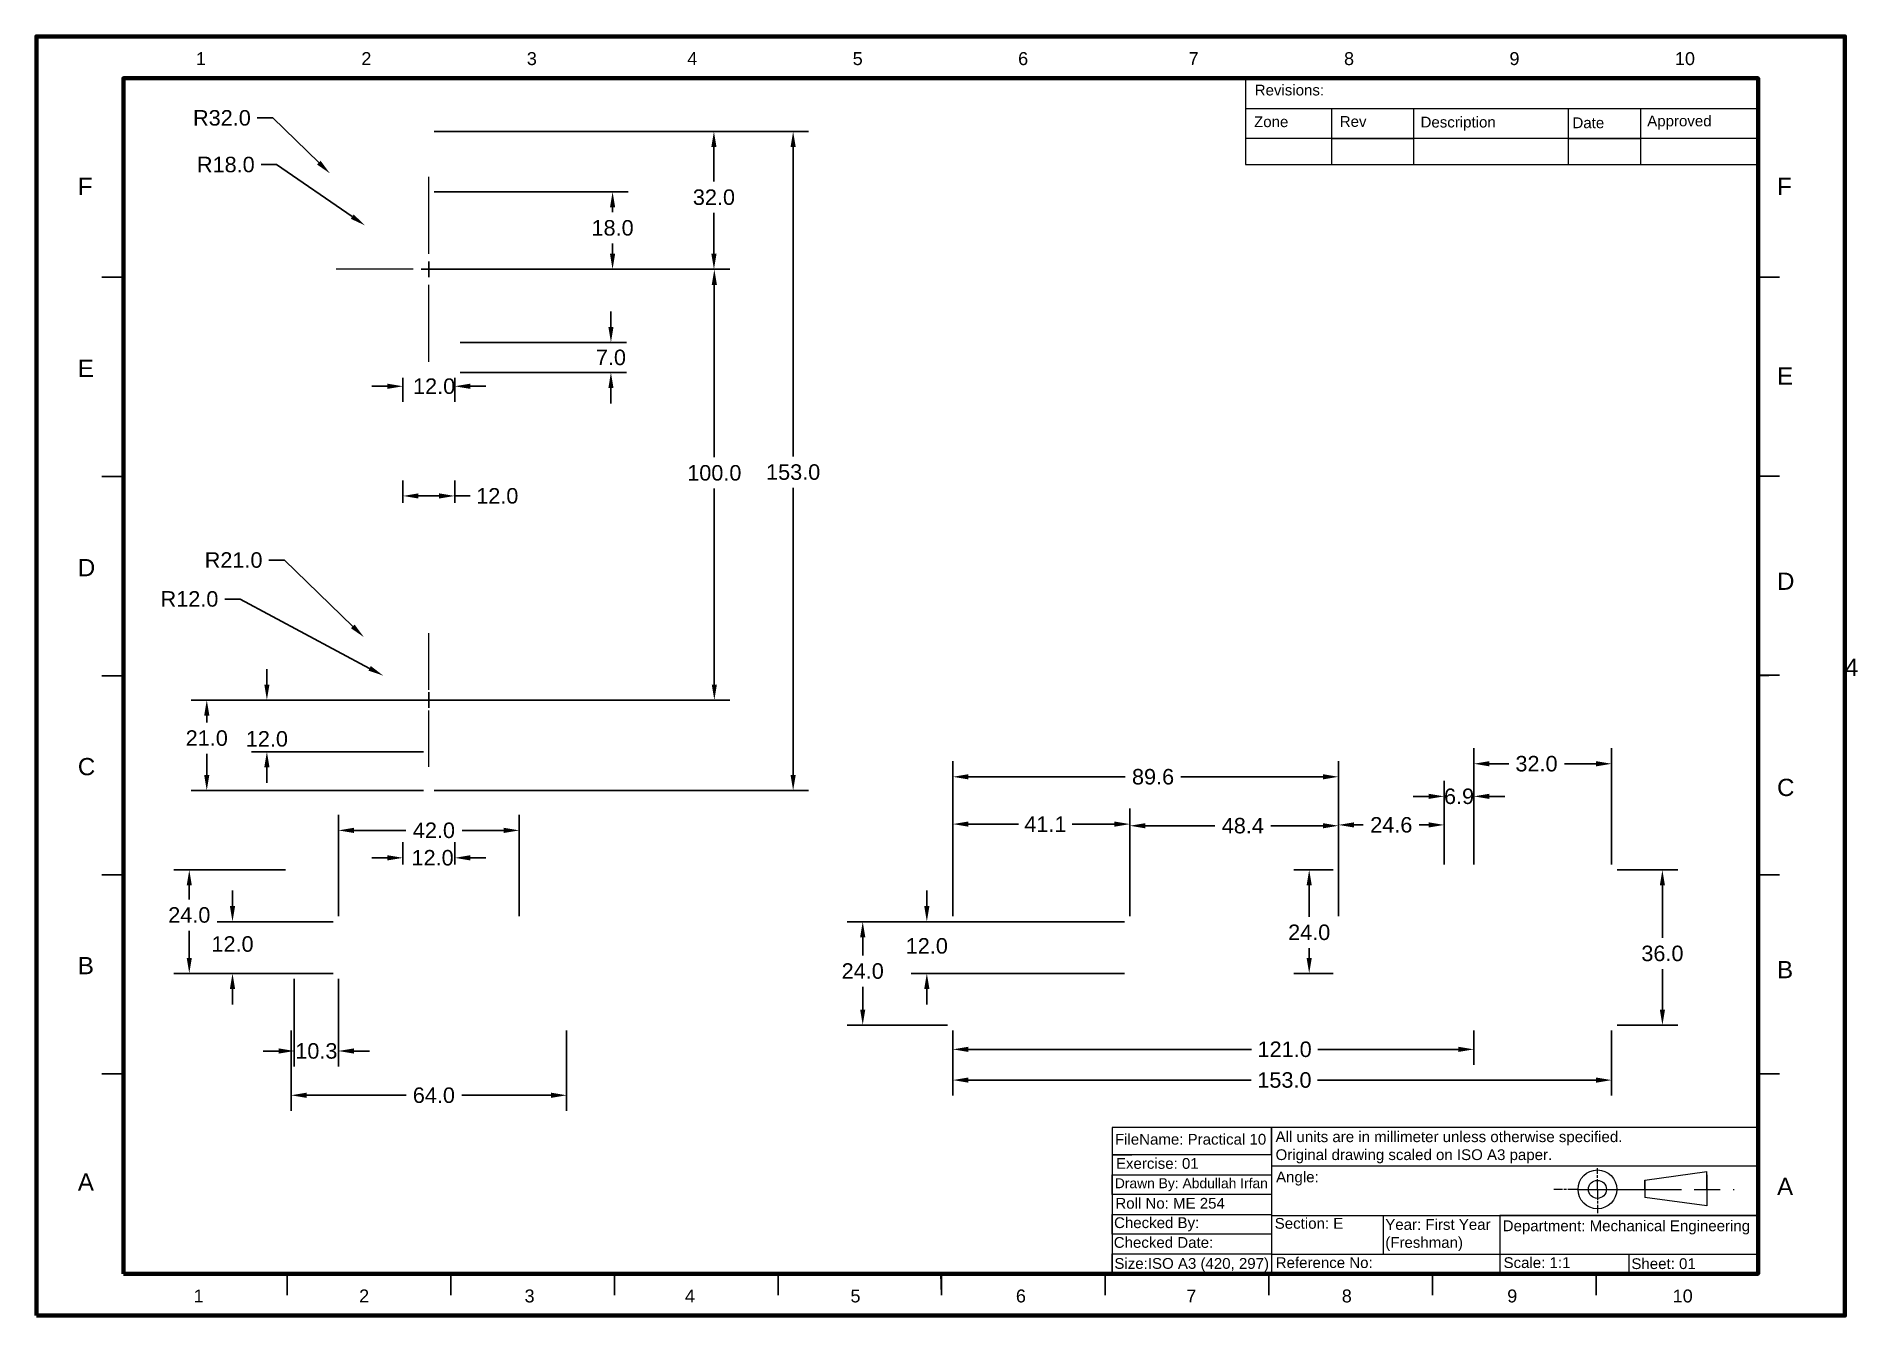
# Paper-space layout 'Layout1' of a CAD drawing. Header units: millimetres. Extents: x 0 to 423, y 0 to 297.
import ezdxf

# ---------------------------------------------------------------- set-up
doc = ezdxf.new("R2010")
doc.units = ezdxf.units.MM
doc.header["$PDMODE"] = 4
doc.linetypes.add('ACAD_ISO08W100', pattern=[36, 24, -3, 6, -3])
doc.linetypes.add('CENTER2', pattern=[28.575, 19.05, -3.175, 3.175, -3.175])
for name, color, linetype, lineweight in [('Border', 7, 'Continuous', 70), ('Centre', 10, 'Continuous', 15), ('Projection', 1, 'ACAD_ISO08W100', 20), ('Title Box', 7, 'Continuous', 20)]:
    doc.layers.add(name, color=color, linetype=linetype, lineweight=lineweight)
doc.layers.add('DIM', color=252, linetype='Continuous')
doc.styles.get("Standard").update_dxf_attribs({"font": 'arial.ttf'})
doc.dimstyles.get("Standard").update_dxf_attribs({"dimscale": 20, "dimtxt": 0.18, "dimasz": 0.18, "dimexe": 0.18, "dimexo": 0.0625, "dimgap": 0.09, "dimtad": 0, "dimtih": 1, "dimtoh": 1, "dimdec": 1, "dimzin": 0, "dimdsep": 46, "dimtxsty": 'Standard', "dimcen": 0.09, "dimadec": 0, "dimazin": 0, "dimtfac": 1, "dimtdec": 1, "dimtofl": 0, "dimtmove": 0, "dimatfit": 3, "dimfxl": 1, "dimtolj": 1, "dimtzin": 0, "dimarcsym": 0})

psp = doc.layouts.get("Layout1")

# ---------------------------------------------------------------- texts
at = {"layer": 'DIM', "ltscale": 0.1, "attachment_point": 1}
for s, width, insert, char_height in [('            {\\H1.2x;    1                               2                               3                              4                               5                               6                                7                             8                               9                               10}', 379.1507, (20.75, 293.35), 2.5), ('F', 10.6076, (9.63, 264.2), 4), ('F', 10.6076, (404.25, 264.2), 4), ('E', 10.6076, (9.63, 221.94), 4), ('E', 10.6076, (404.25, 220.17), 4), ('D', 10.6076, (9.63, 175.68), 4), ('D', 10.6076, (404.25, 172.52), 4), ('4', 10.6076, (420, 152.52), 4), ('C', 10.6076, (9.63, 129.48), 4), ('C', 10.6076, (404.25, 124.65), 4), ('B', 10.6076, (9.63, 83.28), 4), ('B', 10.6076, (404.25, 82.35), 4), ('A', 10.6076, (9.63, 33.05), 4), ('A', 10.6076, (404.25, 32.01), 4), ('            {\\H1.2x;    1                               2                               3                              4                               5                               6                                7                             8                               9                               10}', 379.1507, (20.23, 6.08), 2.5)]:
    psp.add_mtext_dynamic_manual_height_columns(s, width=width, gutter_width=12.5, heights=[0], dxfattribs=dict(at, insert=insert, char_height=char_height))
at = {"layer": 'Title Box', "attachment_point": 1}
for s, width, heights, insert, char_height in [('Revisions:', 41.0207, [0], (282.94, 285.8), 2.5), ('Zone', 30.557, [0], (282.79, 278.45), 2.5), ('Rev', 13.8001, [0], (302.69, 278.51), 2.5), ('Description', 17.6123, [0], (321.45, 278.36), 2.5), ('Date', 16.7, [0], (356.73, 278.2), 2.5), ('Approved', 16.3364, [0], (374.09, 278.63), 2.5), ('FileName: Practical 10 ', 36.2308, [0], (250.48, 42.21), 2.5), ('All units are in millimeter unless otherwise specified.^JOriginal drawing scaled on\\~ISO\\~A3\\~paper.', 113, [0], (287.78, 42.8), 2.5), ('Exercise: 01', 29.9067, [0], (250.71, 36.6), 2.5), ('Drawn By: Abdullah Irfan ', 38.6577, [0], (250.46, 31.9), 2.3), ('Angle: ', 41.0004, [0], (287.9, 33.46), 2.5), ('Roll No: ME 254', 32.1526, [0], (250.58, 27.35), 2.5), ('Checked By: ', 20.7416, [0], (250.27, 22.84), 2.5), ('Section: E', 26, [0], (287.59, 22.69), 2.5), ('Year: First Year\\P(Freshman)', 27, [0], (313.26, 22.43), 2.5), ('Department: Mechanical Engineering', 60, [0], (340.53, 22.12), 2.5), ('Checked Date: ', 28.3867, [6.2], (250.21, 18.26), 2.5), ('Size:ISO A3 (420, 297) \\P ', 37, [0], (250.35, 13.38), 2.5), ('Reference No: ', 53, [0], (287.82, 13.57), 2.5), ('Scale: 1:1', 30, [0], (340.73, 13.57), 2.5), ('Sheet: 01', 30, [0], (370.42, 13.33), 2.5)]:
    psp.add_mtext_dynamic_manual_height_columns(s, width=width, gutter_width=12.5, heights=heights, dxfattribs=dict(at, insert=insert, char_height=char_height))

# ---------------------------------------------------------------- blocks, each defined once
blk = doc.blocks.new('*U24')
at = {"layer": 'Centre', "color": 0, "linetype": 'CENTER2', "transparency": 16777216}
for p, q in [((0, 3.6), (0, 21.5)), ((-21.5, 0), (-3.6, 0)), ((3.6, 0), (21.5, 0)), ((0, -21.5), (0, -3.6))]:
    blk.add_line(p, q, dxfattribs=at)
at = {"layer": 'Centre', "color": 0, "linetype": 'Continuous', "transparency": 16777216}
for p, q in [((-1.8, 0), (1.8, 0)), ((0, -1.8), (0, 1.8))]:
    blk.add_line(p, q, dxfattribs=at)
blk = doc.blocks.new('*U25')
at = {"layer": 'Centre', "color": 0, "linetype": 'CENTER2', "transparency": 16777216}
for p, q in [((0, 2.4), (0, 15.5)), ((-15.5, 0), (-2.4, 0)), ((2.4, 0), (15.5, 0)), ((0, -15.5), (0, -2.4))]:
    blk.add_line(p, q, dxfattribs=at)
at = {"layer": 'Centre', "color": 0, "linetype": 'Continuous', "transparency": 16777216}
for p, q in [((-1.2, 0), (1.2, 0)), ((0, -1.2), (0, 1.2))]:
    blk.add_line(p, q, dxfattribs=at)
blk = doc.blocks.new('*D26')
at = {"layer": 'Defpoints', "color": 0, "ltscale": 0.1, "transparency": 16777216}
for p in [(91.14, 242.93), (91.14, 142.93), (157.44, 142.93)]:
    blk.add_point(p, dxfattribs=at)
at = {"layer": 'DIM', "color": 0, "lineweight": -2, "ltscale": 0.1, "transparency": 16777216}
for p, q in [((92.39, 242.93), (161.04, 242.93)), ((157.44, 239.33), (157.44, 199.3)), ((157.44, 146.53), (157.44, 192.02)), ((92.39, 142.93), (161.04, 142.93))]:
    blk.add_line(p, q, dxfattribs=at)
at = {"layer": 'DIM', "color": 0, "ltscale": 0.1, "transparency": 16777216}
for points in [[(156.84, 239.33), (158.04, 239.33), (157.44, 242.93)], [(156.84, 146.53), (158.04, 146.53), (157.44, 142.93)]]:
    blk.add_solid(points, dxfattribs=at)
at = {"layer": 'DIM', "color": 0, "ltscale": 0.1, "transparency": 16777216, "insert": (157.44, 195.66), "char_height": 3.6, "attachment_point": 5}
blk.add_mtext('\\A1;100.0', dxfattribs=at)
blk = doc.blocks.new('*D27')
at = {"layer": 'Defpoints', "color": 0, "ltscale": 0.1, "transparency": 16777216}
for p in [(91.14, 274.93), (91.14, 242.93), (157.35, 242.93)]:
    blk.add_point(p, dxfattribs=at)
at = {"layer": 'DIM', "color": 0, "lineweight": -2, "ltscale": 0.1, "transparency": 16777216}
for p, q in [((92.39, 274.93), (160.95, 274.93)), ((157.35, 271.33), (157.35, 263.3)), ((157.35, 246.53), (157.35, 256.02)), ((92.39, 242.93), (160.95, 242.93))]:
    blk.add_line(p, q, dxfattribs=at)
at = {"layer": 'DIM', "color": 0, "ltscale": 0.1, "transparency": 16777216}
for points in [[(156.75, 271.33), (157.95, 271.33), (157.35, 274.93)], [(156.75, 246.53), (157.95, 246.53), (157.35, 242.93)]]:
    blk.add_solid(points, dxfattribs=at)
at = {"layer": 'DIM', "color": 0, "ltscale": 0.1, "transparency": 16777216, "insert": (157.35, 259.66), "char_height": 3.6, "attachment_point": 5}
blk.add_mtext('\\A1;32.0', dxfattribs=at)
blk = doc.blocks.new('*D28')
at = {"layer": 'Defpoints', "color": 0, "ltscale": 0.1, "transparency": 16777216}
for p in [(91.14, 260.93), (91.14, 242.93), (133.81, 242.93)]:
    blk.add_point(p, dxfattribs=at)
at = {"layer": 'DIM', "color": 0, "lineweight": -2, "ltscale": 0.1, "transparency": 16777216}
for p, q in [((92.39, 260.93), (137.41, 260.93)), ((133.81, 257.33), (133.81, 256.18)), ((133.81, 246.53), (133.81, 248.9)), ((92.39, 242.93), (137.41, 242.93))]:
    blk.add_line(p, q, dxfattribs=at)
at = {"layer": 'DIM', "color": 0, "ltscale": 0.1, "transparency": 16777216}
for points in [[(133.21, 257.33), (134.41, 257.33), (133.81, 260.93)], [(133.21, 246.53), (134.41, 246.53), (133.81, 242.93)]]:
    blk.add_solid(points, dxfattribs=at)
at = {"layer": 'DIM', "color": 0, "ltscale": 0.1, "transparency": 16777216, "insert": (133.81, 252.54), "char_height": 3.6, "attachment_point": 5}
blk.add_mtext('\\A1;18.0', dxfattribs=at)
blk = doc.blocks.new('*D29')
at = {"layer": 'Defpoints', "color": 0, "ltscale": 0.1, "transparency": 16777216}
for p in [(97.14, 225.96), (97.14, 218.96), (133.43, 218.96)]:
    blk.add_point(p, dxfattribs=at)
at = {"layer": 'DIM', "color": 0, "lineweight": -2, "ltscale": 0.1, "transparency": 16777216}
for p, q in [((133.43, 229.56), (133.43, 233.16)), ((98.39, 225.96), (137.03, 225.96)), ((98.39, 218.96), (137.03, 218.96)), ((133.43, 215.36), (133.43, 211.76))]:
    blk.add_line(p, q, dxfattribs=at)
at = {"layer": 'DIM', "color": 0, "ltscale": 0.1, "transparency": 16777216}
for points in [[(132.83, 229.56), (134.03, 229.56), (133.43, 225.96)], [(132.83, 215.36), (134.03, 215.36), (133.43, 218.96)]]:
    blk.add_solid(points, dxfattribs=at)
at = {"layer": 'DIM', "color": 0, "ltscale": 0.1, "transparency": 16777216, "insert": (133.43, 222.46), "char_height": 3.6, "attachment_point": 5}
blk.add_mtext('\\A1;7.0', dxfattribs=at)
blk = doc.blocks.new('*D30')
at = {"layer": 'Defpoints', "color": 0, "ltscale": 0.1, "transparency": 16777216}
for p in [(85.14, 218.96), (97.14, 218.96), (97.14, 215.78)]:
    blk.add_point(p, dxfattribs=at)
at = {"layer": 'DIM', "color": 0, "lineweight": -2, "ltscale": 0.1, "transparency": 16777216}
for p, q in [((81.54, 215.78), (77.94, 215.78)), ((85.14, 217.71), (85.14, 212.18)), ((97.14, 217.71), (97.14, 212.18)), ((100.74, 215.78), (104.34, 215.78))]:
    blk.add_line(p, q, dxfattribs=at)
at = {"layer": 'DIM', "color": 0, "ltscale": 0.1, "transparency": 16777216}
for points in [[(81.54, 216.38), (81.54, 215.18), (85.14, 215.78)], [(100.74, 216.38), (100.74, 215.18), (97.14, 215.78)]]:
    blk.add_solid(points, dxfattribs=at)
at = {"layer": 'DIM', "color": 0, "ltscale": 0.1, "transparency": 16777216, "insert": (92.37, 215.78), "char_height": 3.6, "attachment_point": 5}
blk.add_mtext('\\A1;12.0', dxfattribs=at)
blk = doc.blocks.new('*D31')
at = {"layer": 'Defpoints', "color": 0, "ltscale": 0.1, "transparency": 16777216}
for p in [(85.14, 187.43), (97.14, 190.32), (97.14, 187.43)]:
    blk.add_point(p, dxfattribs=at)
at = {"layer": 'DIM', "color": 0, "lineweight": -2, "ltscale": 0.1, "transparency": 16777216}
for p, q in [((85.14, 188.68), (85.14, 193.92)), ((97.14, 188.68), (97.14, 193.92)), ((88.74, 190.32), (93.54, 190.32)), ((97.14, 190.32), (100.74, 190.32))]:
    blk.add_line(p, q, dxfattribs=at)
at = {"layer": 'DIM', "color": 0, "ltscale": 0.1, "transparency": 16777216}
for points in [[(88.74, 190.92), (88.74, 189.72), (85.14, 190.32)], [(93.54, 190.92), (93.54, 189.72), (97.14, 190.32)]]:
    blk.add_solid(points, dxfattribs=at)
at = {"layer": 'DIM', "color": 0, "ltscale": 0.1, "transparency": 16777216, "insert": (107.04, 190.32), "char_height": 3.6, "attachment_point": 5}
blk.add_mtext('\\A1;12.0', dxfattribs=at)
blk = doc.blocks.new('*D32')
at = {"layer": 'Defpoints', "color": 0, "ltscale": 0.1, "transparency": 16777216}
for p in [(91.15, 142.93), (39.57, 121.93), (91.14, 121.93)]:
    blk.add_point(p, dxfattribs=at)
at = {"layer": 'DIM', "color": 0, "lineweight": -2, "ltscale": 0.1, "transparency": 16777216}
for p, q in [((89.9, 142.93), (35.97, 142.93)), ((39.57, 139.33), (39.57, 137.72)), ((39.57, 125.53), (39.57, 130.44)), ((89.89, 121.93), (35.97, 121.93))]:
    blk.add_line(p, q, dxfattribs=at)
at = {"layer": 'DIM', "color": 0, "ltscale": 0.1, "transparency": 16777216}
for points in [[(38.97, 139.33), (40.17, 139.33), (39.57, 142.93)], [(38.97, 125.53), (40.17, 125.53), (39.57, 121.93)]]:
    blk.add_solid(points, dxfattribs=at)
at = {"layer": 'DIM', "color": 0, "ltscale": 0.1, "transparency": 16777216, "insert": (39.57, 134.08), "char_height": 3.6, "attachment_point": 5}
blk.add_mtext('\\A1;21.0', dxfattribs=at)
blk = doc.blocks.new('*D33')
at = {"layer": 'Defpoints', "color": 0, "ltscale": 0.1, "transparency": 16777216}
for p in [(91.15, 142.93), (53.53, 130.93), (91.14, 130.93)]:
    blk.add_point(p, dxfattribs=at)
at = {"layer": 'DIM', "color": 0, "lineweight": -2, "ltscale": 0.1, "transparency": 16777216}
for p, q in [((53.53, 146.53), (53.53, 150.13)), ((89.9, 142.93), (49.93, 142.93)), ((89.89, 130.93), (49.93, 130.93)), ((53.53, 127.33), (53.53, 123.73))]:
    blk.add_line(p, q, dxfattribs=at)
at = {"layer": 'DIM', "color": 0, "ltscale": 0.1, "transparency": 16777216}
for points in [[(52.93, 146.53), (54.13, 146.53), (53.53, 142.93)], [(52.93, 127.33), (54.13, 127.33), (53.53, 130.93)]]:
    blk.add_solid(points, dxfattribs=at)
at = {"layer": 'DIM', "color": 0, "ltscale": 0.1, "transparency": 16777216, "insert": (53.53, 133.9), "char_height": 3.6, "attachment_point": 5}
blk.add_mtext('\\A1;12.0', dxfattribs=at)
blk = doc.blocks.new('*D34')
at = {"layer": 'Defpoints', "color": 0, "ltscale": 0.1, "transparency": 16777216}
for p in [(91.14, 274.93), (91.14, 121.93), (175.75, 121.93)]:
    blk.add_point(p, dxfattribs=at)
at = {"layer": 'DIM', "color": 0, "lineweight": -2, "ltscale": 0.1, "transparency": 16777216}
for p, q in [((92.39, 274.93), (179.35, 274.93)), ((175.75, 271.33), (175.75, 199.48)), ((175.75, 125.53), (175.75, 192.2)), ((92.39, 121.93), (179.35, 121.93))]:
    blk.add_line(p, q, dxfattribs=at)
at = {"layer": 'DIM', "color": 0, "ltscale": 0.1, "transparency": 16777216}
for points in [[(175.15, 271.33), (176.35, 271.33), (175.75, 274.93)], [(175.15, 125.53), (176.35, 125.53), (175.75, 121.93)]]:
    blk.add_solid(points, dxfattribs=at)
at = {"layer": 'DIM', "color": 0, "ltscale": 0.1, "transparency": 16777216, "insert": (175.75, 195.84), "char_height": 3.6, "attachment_point": 5}
blk.add_mtext('\\A1;153.0', dxfattribs=at)
blk = doc.blocks.new('*D35')
at = {"layer": 'Defpoints', "color": 0, "ltscale": 0.1, "transparency": 16777216}
for p in [(59.14, 67.48), (123.14, 67.48), (123.14, 51.17)]:
    blk.add_point(p, dxfattribs=at)
at = {"layer": 'DIM', "color": 0, "lineweight": -2, "ltscale": 0.1, "transparency": 16777216}
for p, q in [((59.14, 66.23), (59.14, 47.57)), ((123.14, 66.23), (123.14, 47.57)), ((62.74, 51.17), (85.84, 51.17)), ((119.54, 51.17), (98.79, 51.17))]:
    blk.add_line(p, q, dxfattribs=at)
at = {"layer": 'DIM', "color": 0, "ltscale": 0.1, "transparency": 16777216}
for points in [[(62.74, 51.77), (62.74, 50.57), (59.14, 51.17)], [(119.54, 51.77), (119.54, 50.57), (123.14, 51.17)]]:
    blk.add_solid(points, dxfattribs=at)
at = {"layer": 'DIM', "color": 0, "ltscale": 0.1, "transparency": 16777216, "insert": (92.31, 51.17), "char_height": 3.6, "attachment_point": 5}
blk.add_mtext('\\A1;64.0', dxfattribs=at)
blk = doc.blocks.new('*D36')
at = {"layer": 'Defpoints', "color": 0, "ltscale": 0.1, "transparency": 16777216}
for p in [(112.14, 112.67), (70.14, 91.48), (112.14, 91.48)]:
    blk.add_point(p, dxfattribs=at)
at = {"layer": 'DIM', "color": 0, "lineweight": -2, "ltscale": 0.1, "transparency": 16777216}
for p, q in [((70.14, 92.73), (70.14, 116.27)), ((112.14, 92.73), (112.14, 116.27)), ((73.74, 112.67), (85.78, 112.67)), ((108.54, 112.67), (98.86, 112.67))]:
    blk.add_line(p, q, dxfattribs=at)
at = {"layer": 'DIM', "color": 0, "ltscale": 0.1, "transparency": 16777216}
for points in [[(73.74, 113.27), (73.74, 112.07), (70.14, 112.67)], [(108.54, 113.27), (108.54, 112.07), (112.14, 112.67)]]:
    blk.add_solid(points, dxfattribs=at)
at = {"layer": 'DIM', "color": 0, "ltscale": 0.1, "transparency": 16777216, "insert": (92.32, 112.67), "char_height": 3.6, "attachment_point": 5}
blk.add_mtext('\\A1;42.0', dxfattribs=at)
blk = doc.blocks.new('*D37')
at = {"layer": 'Defpoints', "color": 0, "ltscale": 0.1, "transparency": 16777216}
for p in [(59.14, 103.48), (35.51, 79.48), (59.14, 79.48)]:
    blk.add_point(p, dxfattribs=at)
at = {"layer": 'DIM', "color": 0, "lineweight": -2, "ltscale": 0.1, "transparency": 16777216}
for p, q in [((57.89, 103.48), (31.91, 103.48)), ((35.51, 99.88), (35.51, 96.65)), ((35.51, 83.08), (35.51, 89.38)), ((57.89, 79.48), (31.91, 79.48))]:
    blk.add_line(p, q, dxfattribs=at)
at = {"layer": 'DIM', "color": 0, "ltscale": 0.1, "transparency": 16777216}
for points in [[(34.91, 99.88), (36.11, 99.88), (35.51, 103.48)], [(34.91, 83.08), (36.11, 83.08), (35.51, 79.48)]]:
    blk.add_solid(points, dxfattribs=at)
at = {"layer": 'DIM', "color": 0, "ltscale": 0.1, "transparency": 16777216, "insert": (35.51, 93.02), "char_height": 3.6, "attachment_point": 5}
blk.add_mtext('\\A1;24.0', dxfattribs=at)
blk = doc.blocks.new('*D38')
at = {"layer": 'Defpoints', "color": 0, "ltscale": 0.1, "transparency": 16777216}
for p in [(59.89, 79.48), (70.14, 79.48), (70.14, 61.45)]:
    blk.add_point(p, dxfattribs=at)
at = {"layer": 'DIM', "color": 0, "lineweight": -2, "ltscale": 0.1, "transparency": 16777216}
for p, q in [((59.89, 78.23), (59.89, 57.85)), ((70.14, 78.23), (70.14, 57.85)), ((56.29, 61.45), (52.69, 61.45)), ((73.74, 61.45), (77.34, 61.45))]:
    blk.add_line(p, q, dxfattribs=at)
at = {"layer": 'DIM', "color": 0, "ltscale": 0.1, "transparency": 16777216}
for points in [[(56.29, 62.05), (56.29, 60.85), (59.89, 61.45)], [(73.74, 62.05), (73.74, 60.85), (70.14, 61.45)]]:
    blk.add_solid(points, dxfattribs=at)
at = {"layer": 'DIM', "color": 0, "ltscale": 0.1, "transparency": 16777216, "insert": (65.02, 61.45), "char_height": 3.6, "attachment_point": 5}
blk.add_mtext('\\A1;10.3', dxfattribs=at)
blk = doc.blocks.new('*D39')
at = {"layer": 'Defpoints', "color": 0, "ltscale": 0.1, "transparency": 16777216}
for p in [(70.14, 91.48), (45.55, 79.48), (70.14, 79.48)]:
    blk.add_point(p, dxfattribs=at)
at = {"layer": 'DIM', "color": 0, "lineweight": -2, "ltscale": 0.1, "transparency": 16777216}
for p, q in [((45.55, 95.08), (45.55, 98.68)), ((68.89, 91.48), (41.95, 91.48)), ((68.89, 79.48), (41.95, 79.48)), ((45.55, 75.88), (45.55, 72.28))]:
    blk.add_line(p, q, dxfattribs=at)
at = {"layer": 'DIM', "color": 0, "ltscale": 0.1, "transparency": 16777216}
for points in [[(44.95, 95.08), (46.15, 95.08), (45.55, 91.48)], [(44.95, 75.88), (46.15, 75.88), (45.55, 79.48)]]:
    blk.add_solid(points, dxfattribs=at)
at = {"layer": 'DIM', "color": 0, "ltscale": 0.1, "transparency": 16777216, "insert": (45.55, 86.27), "char_height": 3.6, "attachment_point": 5}
blk.add_mtext('\\A1;12.0', dxfattribs=at)
blk = doc.blocks.new('*D40')
at = {"layer": 'Defpoints', "color": 0, "ltscale": 0.1, "transparency": 16777216}
for p in [(97.14, 106.3), (85.14, 103.48), (97.14, 103.48)]:
    blk.add_point(p, dxfattribs=at)
at = {"layer": 'DIM', "color": 0, "lineweight": -2, "ltscale": 0.1, "transparency": 16777216}
for p, q in [((81.54, 106.3), (77.94, 106.3)), ((85.14, 104.73), (85.14, 109.9)), ((97.14, 104.73), (97.14, 109.9)), ((100.74, 106.3), (104.34, 106.3))]:
    blk.add_line(p, q, dxfattribs=at)
at = {"layer": 'DIM', "color": 0, "ltscale": 0.1, "transparency": 16777216}
for points in [[(81.54, 106.9), (81.54, 105.7), (85.14, 106.3)], [(100.74, 106.9), (100.74, 105.7), (97.14, 106.3)]]:
    blk.add_solid(points, dxfattribs=at)
at = {"layer": 'DIM', "color": 0, "ltscale": 0.1, "transparency": 16777216, "insert": (92.01, 106.3), "char_height": 3.6, "attachment_point": 5}
blk.add_mtext('\\A1;12.0', dxfattribs=at)
blk = doc.blocks.new('*D41')
at = {"layer": 'Defpoints', "color": 0, "ltscale": 0.1, "transparency": 16777216}
for p in [(212.83, 67.48), (365.83, 67.48), (365.83, 54.7)]:
    blk.add_point(p, dxfattribs=at)
at = {"layer": 'DIM', "color": 0, "lineweight": -2, "ltscale": 0.1, "transparency": 16777216}
for p, q in [((212.83, 66.23), (212.83, 51.1)), ((365.83, 66.23), (365.83, 51.1)), ((216.43, 54.7), (282.14, 54.7)), ((362.23, 54.7), (297.54, 54.7))]:
    blk.add_line(p, q, dxfattribs=at)
at = {"layer": 'DIM', "color": 0, "ltscale": 0.1, "transparency": 16777216}
for points in [[(216.43, 55.3), (216.43, 54.1), (212.83, 54.7)], [(362.23, 55.3), (362.23, 54.1), (365.83, 54.7)]]:
    blk.add_solid(points, dxfattribs=at)
at = {"layer": 'DIM', "color": 0, "ltscale": 0.1, "transparency": 16777216, "insert": (289.84, 54.7), "char_height": 3.6, "attachment_point": 5}
blk.add_mtext('\\A1;153.0', dxfattribs=at)
blk = doc.blocks.new('*D42')
at = {"layer": 'Defpoints', "color": 0, "ltscale": 0.1, "transparency": 16777216}
for p in [(212.83, 67.48), (333.83, 67.48), (333.83, 61.83)]:
    blk.add_point(p, dxfattribs=at)
at = {"layer": 'DIM', "color": 0, "lineweight": -2, "ltscale": 0.1, "transparency": 16777216}
for p, q in [((212.83, 66.23), (212.83, 58.23)), ((333.83, 66.23), (333.83, 58.23)), ((216.43, 61.83), (282.18, 61.83)), ((330.23, 61.83), (297.58, 61.83))]:
    blk.add_line(p, q, dxfattribs=at)
at = {"layer": 'DIM', "color": 0, "ltscale": 0.1, "transparency": 16777216}
for points in [[(216.43, 62.43), (216.43, 61.23), (212.83, 61.83)], [(330.23, 62.43), (330.23, 61.23), (333.83, 61.83)]]:
    blk.add_solid(points, dxfattribs=at)
at = {"layer": 'DIM', "color": 0, "ltscale": 0.1, "transparency": 16777216, "insert": (289.88, 61.83), "char_height": 3.6, "attachment_point": 5}
blk.add_mtext('\\A1;121.0', dxfattribs=at)
blk = doc.blocks.new('*D43')
at = {"layer": 'Defpoints', "color": 0, "ltscale": 0.1, "transparency": 16777216}
for p in [(365.83, 103.48), (365.83, 67.48), (377.62, 67.48)]:
    blk.add_point(p, dxfattribs=at)
at = {"layer": 'DIM', "color": 0, "lineweight": -2, "ltscale": 0.1, "transparency": 16777216}
for p, q in [((367.08, 103.48), (381.22, 103.48)), ((377.62, 99.88), (377.62, 87.73)), ((377.62, 71.08), (377.62, 80.45)), ((367.08, 67.48), (381.22, 67.48))]:
    blk.add_line(p, q, dxfattribs=at)
at = {"layer": 'DIM', "color": 0, "ltscale": 0.1, "transparency": 16777216}
for points in [[(377.02, 99.88), (378.22, 99.88), (377.62, 103.48)], [(377.02, 71.08), (378.22, 71.08), (377.62, 67.48)]]:
    blk.add_solid(points, dxfattribs=at)
at = {"layer": 'DIM', "color": 0, "ltscale": 0.1, "transparency": 16777216, "insert": (377.62, 84.09), "char_height": 3.6, "attachment_point": 5}
blk.add_mtext('\\A1;36.0', dxfattribs=at)
blk = doc.blocks.new('*D44')
at = {"layer": 'Defpoints', "color": 0, "ltscale": 0.1, "transparency": 16777216}
for p in [(212.83, 91.48), (191.9, 67.48), (212.83, 67.48)]:
    blk.add_point(p, dxfattribs=at)
at = {"layer": 'DIM', "color": 0, "lineweight": -2, "ltscale": 0.1, "transparency": 16777216}
for p, q in [((211.58, 91.48), (188.3, 91.48)), ((191.9, 87.88), (191.9, 83.64)), ((191.9, 71.08), (191.9, 76.36)), ((211.58, 67.48), (188.3, 67.48))]:
    blk.add_line(p, q, dxfattribs=at)
at = {"layer": 'DIM', "color": 0, "ltscale": 0.1, "transparency": 16777216}
for points in [[(191.3, 87.88), (192.5, 87.88), (191.9, 91.48)], [(191.3, 71.08), (192.5, 71.08), (191.9, 67.48)]]:
    blk.add_solid(points, dxfattribs=at)
at = {"layer": 'DIM', "color": 0, "ltscale": 0.1, "transparency": 16777216, "insert": (191.9, 80), "char_height": 3.6, "attachment_point": 5}
blk.add_mtext('\\A1;24.0', dxfattribs=at)
blk = doc.blocks.new('*D45')
at = {"layer": 'Defpoints', "color": 0, "ltscale": 0.1, "transparency": 16777216}
for p in [(76.31, 253.13), (91.14, 242.93)]:
    blk.add_point(p, dxfattribs=at)
at = {"layer": 'DIM', "color": 0, "lineweight": -2, "ltscale": 0.1, "transparency": 16777216}
for p, q in [((52.18, 267.24), (55.78, 267.24)), ((55.78, 267.24), (73.35, 255.16)), ((89.34, 242.93), (92.94, 242.93)), ((91.14, 241.13), (91.14, 244.73))]:
    blk.add_line(p, q, dxfattribs=at)
at = {"layer": 'DIM', "color": 0, "ltscale": 0.1, "transparency": 16777216}
blk.add_solid([(73.69, 255.66), (73.01, 254.67), (76.31, 253.13)], dxfattribs=at)
at = {"layer": 'DIM', "color": 0, "ltscale": 0.1, "transparency": 16777216, "insert": (43.99, 267.24), "char_height": 3.6, "attachment_point": 5}
blk.add_mtext('\\A1;R18.0', dxfattribs=at)
blk = doc.blocks.new('*D46')
at = {"layer": 'Defpoints', "color": 0, "ltscale": 0.1, "transparency": 16777216}
for p in [(68.17, 265.2), (91.14, 242.93)]:
    blk.add_point(p, dxfattribs=at)
at = {"layer": 'DIM', "color": 0, "lineweight": -2, "ltscale": 0.1, "transparency": 16777216}
for p, q in [((51.28, 278.08), (54.88, 278.08)), ((54.88, 278.08), (65.58, 267.7)), ((89.34, 242.93), (92.94, 242.93)), ((91.14, 241.13), (91.14, 244.73))]:
    blk.add_line(p, q, dxfattribs=at)
at = {"layer": 'DIM', "color": 0, "ltscale": 0.1, "transparency": 16777216}
blk.add_solid([(66, 268.14), (65.17, 267.27), (68.17, 265.2)], dxfattribs=at)
at = {"layer": 'DIM', "color": 0, "ltscale": 0.1, "transparency": 16777216, "insert": (43.09, 278.08), "char_height": 3.6, "attachment_point": 5}
blk.add_mtext('\\A1;R32.0', dxfattribs=at)
blk = doc.blocks.new('*D47')
at = {"layer": 'Defpoints', "color": 0, "ltscale": 0.1, "transparency": 16777216}
for p in [(76.06, 157.53), (91.14, 142.93)]:
    blk.add_point(p, dxfattribs=at)
at = {"layer": 'DIM', "color": 0, "lineweight": -2, "ltscale": 0.1, "transparency": 16777216}
for p, q in [((53.99, 175.42), (57.59, 175.42)), ((57.59, 175.42), (73.47, 160.04)), ((91.14, 141.13), (91.14, 144.73)), ((89.34, 142.93), (92.94, 142.93))]:
    blk.add_line(p, q, dxfattribs=at)
at = {"layer": 'DIM', "color": 0, "ltscale": 0.1, "transparency": 16777216}
blk.add_solid([(73.89, 160.47), (73.05, 159.61), (76.06, 157.53)], dxfattribs=at)
at = {"layer": 'DIM', "color": 0, "ltscale": 0.1, "transparency": 16777216, "insert": (45.8, 175.42), "char_height": 3.6, "attachment_point": 5}
blk.add_mtext('\\A1;R21.0', dxfattribs=at)
blk = doc.blocks.new('*D48')
at = {"layer": 'Defpoints', "color": 0, "ltscale": 0.1, "transparency": 16777216}
for p in [(80.57, 148.59), (91.14, 142.93)]:
    blk.add_point(p, dxfattribs=at)
at = {"layer": 'DIM', "color": 0, "lineweight": -2, "ltscale": 0.1, "transparency": 16777216}
for p, q in [((43.74, 166.39), (47.34, 166.39)), ((47.34, 166.39), (77.39, 150.29)), ((91.14, 141.13), (91.14, 144.73)), ((89.34, 142.93), (92.94, 142.93))]:
    blk.add_line(p, q, dxfattribs=at)
at = {"layer": 'DIM', "color": 0, "ltscale": 0.1, "transparency": 16777216}
blk.add_solid([(77.68, 150.82), (77.11, 149.76), (80.57, 148.59)], dxfattribs=at)
at = {"layer": 'DIM', "color": 0, "ltscale": 0.1, "transparency": 16777216, "insert": (35.55, 166.39), "char_height": 3.6, "attachment_point": 5}
blk.add_mtext('\\A1;R12.0', dxfattribs=at)
blk = doc.blocks.new('*D49')
at = {"layer": 'Defpoints', "color": 0, "ltscale": 0.1, "transparency": 16777216}
for p in [(326.95, 113.94), (302.39, 103.48), (326.95, 103.48)]:
    blk.add_point(p, dxfattribs=at)
at = {"layer": 'DIM', "color": 0, "lineweight": -2, "ltscale": 0.1, "transparency": 16777216}
for p, q in [((302.39, 104.73), (302.39, 117.54)), ((326.95, 104.73), (326.95, 117.54)), ((305.99, 113.94), (308.15, 113.94)), ((323.35, 113.94), (321.16, 113.94))]:
    blk.add_line(p, q, dxfattribs=at)
at = {"layer": 'DIM', "color": 0, "ltscale": 0.1, "transparency": 16777216}
for points in [[(305.99, 114.54), (305.99, 113.34), (302.39, 113.94)], [(323.35, 114.54), (323.35, 113.34), (326.95, 113.94)]]:
    blk.add_solid(points, dxfattribs=at)
at = {"layer": 'DIM', "color": 0, "ltscale": 0.1, "transparency": 16777216, "insert": (314.66, 113.94), "char_height": 3.6, "attachment_point": 5}
blk.add_mtext('\\A1;24.6', dxfattribs=at)
blk = doc.blocks.new('*D50')
at = {"layer": 'Defpoints', "color": 0, "ltscale": 0.1, "transparency": 16777216}
for p in [(333.83, 120.57), (326.95, 103.48), (333.83, 103.48)]:
    blk.add_point(p, dxfattribs=at)
at = {"layer": 'DIM', "color": 0, "lineweight": -2, "ltscale": 0.1, "transparency": 16777216}
for p, q in [((326.95, 104.73), (326.95, 124.17)), ((333.83, 104.73), (333.83, 124.17)), ((323.35, 120.57), (319.75, 120.57)), ((337.43, 120.57), (341.03, 120.57))]:
    blk.add_line(p, q, dxfattribs=at)
at = {"layer": 'DIM', "color": 0, "ltscale": 0.1, "transparency": 16777216}
for points in [[(323.35, 121.17), (323.35, 119.97), (326.95, 120.57)], [(337.43, 121.17), (337.43, 119.97), (333.83, 120.57)]]:
    blk.add_solid(points, dxfattribs=at)
at = {"layer": 'DIM', "color": 0, "ltscale": 0.1, "transparency": 16777216, "insert": (330.39, 120.57), "char_height": 3.6, "attachment_point": 5}
blk.add_mtext('\\A1;6.9', dxfattribs=at)
blk = doc.blocks.new('*D51')
at = {"layer": 'Defpoints', "color": 0, "ltscale": 0.1, "transparency": 16777216}
for p in [(302.39, 113.75), (253.95, 91.48), (302.39, 91.48)]:
    blk.add_point(p, dxfattribs=at)
at = {"layer": 'DIM', "color": 0, "lineweight": -2, "ltscale": 0.1, "transparency": 16777216}
for p, q in [((253.95, 92.73), (253.95, 117.35)), ((302.39, 92.73), (302.39, 117.35)), ((257.55, 113.75), (273.64, 113.75)), ((298.79, 113.75), (286.72, 113.75))]:
    blk.add_line(p, q, dxfattribs=at)
at = {"layer": 'DIM', "color": 0, "ltscale": 0.1, "transparency": 16777216}
for points in [[(257.55, 114.35), (257.55, 113.15), (253.95, 113.75)], [(298.79, 114.35), (298.79, 113.15), (302.39, 113.75)]]:
    blk.add_solid(points, dxfattribs=at)
at = {"layer": 'DIM', "color": 0, "ltscale": 0.1, "transparency": 16777216, "insert": (280.18, 113.75), "char_height": 3.6, "attachment_point": 5}
blk.add_mtext('\\A1;48.4', dxfattribs=at)
blk = doc.blocks.new('*D52')
at = {"layer": 'Defpoints', "color": 0, "ltscale": 0.1, "transparency": 16777216}
for p in [(253.95, 114.13), (212.83, 91.48), (253.95, 91.48)]:
    blk.add_point(p, dxfattribs=at)
at = {"layer": 'DIM', "color": 0, "lineweight": -2, "ltscale": 0.1, "transparency": 16777216}
for p, q in [((212.83, 92.73), (212.83, 117.73)), ((253.95, 92.73), (253.95, 117.73)), ((216.43, 114.13), (228.12, 114.13)), ((250.35, 114.13), (240.53, 114.13))]:
    blk.add_line(p, q, dxfattribs=at)
at = {"layer": 'DIM', "color": 0, "ltscale": 0.1, "transparency": 16777216}
for points in [[(216.43, 114.73), (216.43, 113.53), (212.83, 114.13)], [(250.35, 114.73), (250.35, 113.53), (253.95, 114.13)]]:
    blk.add_solid(points, dxfattribs=at)
at = {"layer": 'DIM', "color": 0, "ltscale": 0.1, "transparency": 16777216, "insert": (234.33, 114.13), "char_height": 3.6, "attachment_point": 5}
blk.add_mtext('\\A1;41.1', dxfattribs=at)
blk = doc.blocks.new('*D53')
at = {"layer": 'Defpoints', "color": 0, "ltscale": 0.1, "transparency": 16777216}
for p in [(302.39, 125.11), (212.83, 91.48), (302.39, 91.48)]:
    blk.add_point(p, dxfattribs=at)
at = {"layer": 'DIM', "color": 0, "lineweight": -2, "ltscale": 0.1, "transparency": 16777216}
for p, q in [((212.83, 92.73), (212.83, 128.71)), ((302.39, 92.73), (302.39, 128.71)), ((216.43, 125.11), (252.86, 125.11)), ((298.79, 125.11), (265.81, 125.11))]:
    blk.add_line(p, q, dxfattribs=at)
at = {"layer": 'DIM', "color": 0, "ltscale": 0.1, "transparency": 16777216}
for points in [[(216.43, 125.71), (216.43, 124.51), (212.83, 125.11)], [(298.79, 125.71), (298.79, 124.51), (302.39, 125.11)]]:
    blk.add_solid(points, dxfattribs=at)
at = {"layer": 'DIM', "color": 0, "ltscale": 0.1, "transparency": 16777216, "insert": (259.33, 125.11), "char_height": 3.6, "attachment_point": 5}
blk.add_mtext('\\A1;89.6', dxfattribs=at)
blk = doc.blocks.new('*D54')
at = {"layer": 'Defpoints', "color": 0, "ltscale": 0.1, "transparency": 16777216}
for p in [(365.83, 128.14), (333.83, 103.48), (365.83, 103.48)]:
    blk.add_point(p, dxfattribs=at)
at = {"layer": 'DIM', "color": 0, "lineweight": -2, "ltscale": 0.1, "transparency": 16777216}
for p, q in [((333.83, 104.73), (333.83, 131.74)), ((365.83, 104.73), (365.83, 131.74)), ((337.43, 128.14), (341.92, 128.14)), ((362.23, 128.14), (354.85, 128.14))]:
    blk.add_line(p, q, dxfattribs=at)
at = {"layer": 'DIM', "color": 0, "ltscale": 0.1, "transparency": 16777216}
for points in [[(337.43, 128.74), (337.43, 127.54), (333.83, 128.14)], [(362.23, 128.74), (362.23, 127.54), (365.83, 128.14)]]:
    blk.add_solid(points, dxfattribs=at)
at = {"layer": 'DIM', "color": 0, "ltscale": 0.1, "transparency": 16777216, "insert": (348.38, 128.14), "char_height": 3.6, "attachment_point": 5}
blk.add_mtext('\\A1;32.0', dxfattribs=at)
blk = doc.blocks.new('*D55')
at = {"layer": 'Defpoints', "color": 0, "ltscale": 0.1, "transparency": 16777216}
for p in [(253.95, 91.48), (206.79, 79.48), (253.95, 79.48)]:
    blk.add_point(p, dxfattribs=at)
at = {"layer": 'DIM', "color": 0, "lineweight": -2, "ltscale": 0.1, "transparency": 16777216}
for p, q in [((206.79, 95.08), (206.79, 98.68)), ((252.7, 91.48), (203.19, 91.48)), ((252.7, 79.48), (203.19, 79.48)), ((206.79, 75.88), (206.79, 72.28))]:
    blk.add_line(p, q, dxfattribs=at)
at = {"layer": 'DIM', "color": 0, "ltscale": 0.1, "transparency": 16777216}
for points in [[(206.19, 95.08), (207.39, 95.08), (206.79, 91.48)], [(206.19, 75.88), (207.39, 75.88), (206.79, 79.48)]]:
    blk.add_solid(points, dxfattribs=at)
at = {"layer": 'DIM', "color": 0, "ltscale": 0.1, "transparency": 16777216, "insert": (206.79, 85.84), "char_height": 3.6, "attachment_point": 5}
blk.add_mtext('\\A1;12.0', dxfattribs=at)
blk = doc.blocks.new('*D56')
at = {"layer": 'Defpoints', "color": 0, "ltscale": 0.1, "transparency": 16777216}
for p in [(302.39, 103.48), (295.59, 79.48), (302.39, 79.48)]:
    blk.add_point(p, dxfattribs=at)
at = {"layer": 'DIM', "color": 0, "lineweight": -2, "ltscale": 0.1, "transparency": 16777216}
for p, q in [((301.14, 103.48), (291.99, 103.48)), ((295.59, 99.88), (295.59, 92.63)), ((295.59, 83.08), (295.59, 85.35)), ((301.14, 79.48), (291.99, 79.48))]:
    blk.add_line(p, q, dxfattribs=at)
at = {"layer": 'DIM', "color": 0, "ltscale": 0.1, "transparency": 16777216}
for points in [[(294.99, 99.88), (296.19, 99.88), (295.59, 103.48)], [(294.99, 83.08), (296.19, 83.08), (295.59, 79.48)]]:
    blk.add_solid(points, dxfattribs=at)
at = {"layer": 'DIM', "color": 0, "ltscale": 0.1, "transparency": 16777216, "insert": (295.59, 88.99), "char_height": 3.6, "attachment_point": 5}
blk.add_mtext('\\A1;24.0', dxfattribs=at)

# ---------------------------------------------------------------- dimensions: what is measured, and where the dimension line sits
at = {"layer": 'DIM', "ltscale": 0.1}
for center, mpoint, picture, middle in [((91.14, 242.93), (68.17, 265.2), '*D46', (43.09, 278.08)), ((91.14, 242.93), (76.31, 253.13), '*D45', (43.99, 267.24)), ((91.14, 142.93), (76.06, 157.53), '*D47', (45.8, 175.42)), ((91.14, 142.93), (80.57, 148.59), '*D48', (35.55, 166.39))]:
    dim = psp.add_radius_dim(center=center, mpoint=mpoint, dimstyle='Standard', override={"dimlfac": -1}, dxfattribs=at)
    dim.commit()
    dim.dimension.update_dxf_attribs({"geometry": picture, "text_midpoint": middle, "dimtype": 164})
for base, p1, p2, picture, middle in [((157.35, 242.93), (91.14, 274.93), (91.14, 242.93), '*D27', (157.35, 259.66)), ((133.81, 242.93), (91.14, 260.93), (91.14, 242.93), '*D28', (133.81, 252.54)), ((157.44, 142.93), (91.14, 242.93), (91.14, 142.93), '*D26', (157.44, 195.66)), ((133.43, 218.96), (97.14, 225.96), (97.14, 218.96), '*D29', (133.43, 222.46)), ((53.53, 130.93), (91.15, 142.93), (91.14, 130.93), '*D33', (53.53, 133.9)), ((39.57, 121.93), (91.15, 142.93), (91.14, 121.93), '*D32', (39.57, 134.08)), ((35.51, 79.48), (59.14, 103.48), (59.14, 79.48), '*D37', (35.51, 93.02)), ((295.59, 79.48), (302.39, 103.48), (302.39, 79.48), '*D56', (295.59, 88.99)), ((377.62, 67.48), (365.83, 103.48), (365.83, 67.48), '*D43', (377.62, 84.09)), ((206.79, 79.48), (253.95, 91.48), (253.95, 79.48), '*D55', (206.79, 85.84)), ((191.9, 67.48), (212.83, 91.48), (212.83, 67.48), '*D44', (191.9, 80))]:
    dim = psp.add_linear_dim(base=base, p1=p1, p2=p2, angle=90, dimstyle='Standard', override={"dimlfac": -1}, dxfattribs=at)
    dim.commit()
    dim.dimension.update_dxf_attribs({"geometry": picture, "text_midpoint": middle, "dimtype": 160})
for base, p1, p2, picture, middle in [((175.75, 121.93), (91.14, 274.93), (91.14, 121.93), '*D34', (175.75, 195.84)), ((45.55, 79.48), (70.14, 91.48), (70.14, 79.48), '*D39', (45.55, 86.27))]:
    dim = psp.add_linear_dim(base=base, p1=p1, p2=p2, angle=90, dimstyle='Standard', dxfattribs=at)
    dim.commit()
    dim.dimension.update_dxf_attribs({"geometry": picture, "text_midpoint": middle, "dimtype": 160})
for base, p1, p2, picture, middle in [((97.14, 215.78), (85.14, 218.96), (97.14, 218.96), '*D30', (92.37, 215.78)), ((97.14, 190.32), (85.14, 187.43), (97.14, 187.43), '*D31', (107.04, 190.32)), ((365.83, 128.14), (333.83, 103.48), (365.83, 103.48), '*D54', (348.38, 128.14)), ((333.83, 120.57), (326.95, 103.48), (333.83, 103.48), '*D50', (330.39, 120.57)), ((112.14, 112.67), (70.14, 91.48), (112.14, 91.48), '*D36', (92.32, 112.67)), ((302.39, 113.75), (253.95, 91.48), (302.39, 91.48), '*D51', (280.18, 113.75)), ((326.95, 113.94), (302.39, 103.48), (326.95, 103.48), '*D49', (314.66, 113.94)), ((97.14, 106.3), (85.14, 103.48), (97.14, 103.48), '*D40', (92.01, 106.3)), ((70.145, 61.4521), (59.8932, 79.4825), (70.145, 79.4825), '*D38', (65.0191, 61.4521)), ((123.14, 51.17), (59.14, 67.48), (123.14, 67.48), '*D35', (92.31, 51.17)), ((365.83, 54.7), (212.83, 67.48), (365.83, 67.48), '*D41', (289.84, 54.7))]:
    dim = psp.add_linear_dim(base=base, p1=p1, p2=p2, dimstyle='Standard', override={"dimlfac": -1}, dxfattribs=at)
    dim.commit()
    dim.dimension.update_dxf_attribs({"geometry": picture, "text_midpoint": middle, "dimtype": 160})
for base, p1, p2, picture, middle in [((302.39, 125.11), (212.83, 91.48), (302.39, 91.48), '*D53', (259.33, 125.11)), ((253.95, 114.13), (212.83, 91.48), (253.95, 91.48), '*D52', (234.33, 114.13)), ((333.83, 61.83), (212.83, 67.48), (333.83, 67.48), '*D42', (289.88, 61.83))]:
    dim = psp.add_linear_dim(base=base, p1=p1, p2=p2, dimstyle='Standard', dxfattribs=at)
    dim.commit()
    dim.dimension.update_dxf_attribs({"geometry": picture, "text_midpoint": middle, "dimtype": 160})

# ---------------------------------------------------------------- linework, layer by layer
at = {"ltscale": 0.1}
for p, q in [((39.55, 297), (67.68, 297)), ((91.41, 297), (115.13, 297)), ((186.31, 297), (210, 297)), ((20.23, 287.3), (399.83, 287.3)), ((20.23, 287.3), (210.03, 287.3)), ((399.83, 287.3), (20.23, 287.3)), ((20.23, 287.3), (115.13, 287.3)), ((115.13, 287.3), (67.68, 287.3)), ((115.13, 287.3), (162.58, 287.3)), ((115.13, 287.3), (138.86, 287.3)), ((115.13, 287.3), (138.86, 287.3)), ((210.03, 287.3), (399.83, 287.3)), ((210.03, 287.3), (304.93, 287.3)), ((210.03, 287.3), (257.48, 287.3)), ((304.93, 287.3), (257.48, 287.3)), ((304.93, 287.3), (280.83, 287.3)), ((399.83, 287.3), (304.93, 287.3)), ((304.93, 287.3), (399.83, 287.3))]:
    psp.add_line(p, q, dxfattribs=at)
psp.add_lwpolyline([(20.23, 9.73), (399.83, 9.73)], dxfattribs=at)
at = {"layer": 'Border'}
for p, q in [((399.83, 287.3), (280.83, 287.3)), ((399.83, 46.73), (399.83, 9.73)), ((399.83, 9.73), (369.83, 9.73))]:
    psp.add_line(p, q, dxfattribs=at)
at = {"layer": 'Border', "lineweight": 20}
for p, q in [((399.83, 287.3), (280.83, 287.3)), ((399.83, 280.3), (399.83, 287.3)), ((399.83, 280.3), (399.83, 273.3)), ((399.83, 267.3), (399.83, 274.3)), ((399.83, 43.73), (399.83, 9.73)), ((399.83, 43.73), (399.83, 34.73)), ((399.83, 34.73), (399.83, 23.23)), ((399.83, 23.23), (399.83, 14.23)), ((399.83, 9.73), (249.83, 9.73))]:
    psp.add_line(p, q, dxfattribs=at)
at = {"layer": 'Border'}
for points in [[(0.01, 0.03), (420, 0.03), (420, 297), (0.01, 297)], [(20.23, 9.73), (399.83, 9.73), (399.83, 287.3), (20.23, 287.3)]]:
    psp.add_lwpolyline(points, close=True, dxfattribs=at)
at = {"layer": 'DIM', "ltscale": 0.1}
for p, q in [((20.23, 287.3), (399.83, 287.3)), ((20.23, 287.3), (20.23, 9.73)), ((20.23, 287.3), (20.23, 241.1)), ((399.83, 287.3), (399.83, 241.1)), ((20.23, 241.1), (15.23, 241.1)), ((15.23, 241.1), (20.23, 241.04)), ((399.83, 241.1), (404.83, 241.1)), ((404.83, 241.1), (399.83, 241.1)), ((399.83, 241.1), (399.83, 194.9)), ((20.23, 241.04), (20.23, 194.84)), ((20.23, 194.84), (15.23, 194.84)), ((15.23, 194.84), (20.23, 194.78)), ((20.23, 194.78), (20.23, 148.58)), ((399.83, 194.9), (404.83, 194.9)), ((404.83, 194.9), (399.83, 194.9)), ((399.83, 194.9), (399.83, 148.7)), ((20.23, 148.58), (15.23, 148.58)), ((15.23, 148.58), (20.23, 148.58)), ((20.23, 148.58), (20.23, 102.38)), ((399.83, 148.7), (404.83, 148.7)), ((404.83, 148.7), (399.83, 148.52)), ((399.83, 148.52), (399.83, 102.32)), ((20.23, 102.38), (15.23, 102.38)), ((15.23, 102.38), (20.23, 102.38)), ((20.23, 102.38), (20.23, 56.18)), ((399.83, 102.32), (404.83, 102.32)), ((404.83, 102.32), (399.83, 102.32)), ((399.83, 102.32), (399.83, 56.12)), ((20.23, 56.18), (15.23, 56.18)), ((399.83, 56.12), (404.83, 56.12)), ((20.23, 9.73), (20.23, 9.73)), ((20.23, 9.73), (58.23, 9.73)), ((58.23, 9.73), (58.23, 4.73)), ((58.23, 4.73), (58.23, 9.73)), ((58.23, 9.73), (58.23, 9.73)), ((58.23, 9.73), (96.23, 9.73)), ((96.23, 9.73), (96.23, 4.73)), ((96.23, 4.73), (96.23, 9.73)), ((96.23, 9.73), (134.23, 9.73)), ((134.23, 9.73), (134.23, 4.73)), ((134.23, 4.73), (134.23, 9.73)), ((134.23, 9.73), (172.23, 9.73)), ((172.23, 9.73), (172.23, 4.73)), ((172.23, 4.73), (172.23, 9.73)), ((172.23, 9.73), (210.23, 9.73)), ((210.23, 4.73), (210.03, 9.73)), ((210.23, 9.73), (210.23, 4.73)), ((210.23, 9.73), (248.23, 9.73)), ((248.23, 9.73), (248.23, 4.73)), ((248.23, 4.73), (248.23, 9.73)), ((248.23, 9.73), (286.23, 9.73)), ((286.23, 9.73), (286.23, 4.73)), ((286.23, 4.73), (286.23, 9.73)), ((286.23, 9.73), (324.23, 9.73)), ((324.23, 9.73), (324.23, 4.73)), ((324.23, 4.73), (324.23, 9.73)), ((324.23, 9.73), (362.23, 9.73)), ((362.23, 9.73), (362.23, 4.73))]:
    psp.add_line(p, q, dxfattribs=at)
at = {"layer": 'DIM'}
for p in [(58.19, 287.3), (96.15, 287.3), (134.11, 287.3), (172.07, 287.3), (210.03, 287.3), (247.99, 287.3), (285.95, 287.3), (323.91, 287.3), (361.87, 287.3), (20.23, 241.04), (20.23, 194.78), (20.23, 148.52), (20.23, 102.25), (20.23, 55.99)]:
    psp.add_point(p, dxfattribs=at)
at = {"layer": 'Projection', "ltscale": 0.1}
for p, q in [((362.53, 29.33), (362.53, 34.29)), ((358.02, 29.33), (352.37, 29.33)), ((362.53, 29.33), (362.53, 23.84))]:
    psp.add_line(p, q, dxfattribs=at)
at = {"layer": 'Projection'}
psp.add_line((358.02, 29.33), (394.31, 29.33), dxfattribs=at)
at = {"layer": 'Title Box'}
for p, q in [((399.83, 287.3), (280.83, 287.3)), ((280.83, 287.3), (280.83, 267.3)), ((280.83, 287.3), (280.83, 280.3)), ((399.83, 267.3), (399.83, 287.3)), ((280.83, 280.3), (399.83, 280.3)), ((300.83, 267.3), (300.83, 280.3)), ((319.83, 280.3), (319.83, 267.3)), ((355.83, 267.3), (355.83, 280.3)), ((372.53, 280.3), (372.53, 267.3)), ((399.83, 280.3), (399.83, 273.3)), ((399.83, 273.3), (280.83, 273.3)), ((300.83, 273.3), (319.83, 273.3)), ((355.83, 273.3), (372.53, 273.3)), ((280.83, 267.3), (399.83, 267.3)), ((280.83, 267.3), (300.83, 267.3)), ((319.83, 267.3), (355.83, 267.3)), ((399.83, 43.73), (249.83, 43.73)), ((249.83, 43.73), (249.83, 9.73)), ((249.83, 43.73), (249.83, 39.13)), ((286.83, 37.33), (286.83, 43.73)), ((286.83, 43.73), (286.83, 9.73)), ((399.83, 9.73), (399.83, 43.73)), ((399.83, 43.73), (399.83, 34.73)), ((286.83, 37.33), (249.83, 37.33)), ((249.83, 37.33), (254.43, 37.33)), ((399.83, 34.73), (286.83, 34.73)), ((286.83, 34.73), (286.83, 23.23)), ((249.83, 28.13), (249.83, 32.73)), ((249.83, 32.73), (286.83, 32.73)), ((373.54, 31.48), (387.93, 33.48)), ((373.54, 29.48), (373.54, 31.48)), ((373.54, 31.48), (373.54, 29.48)), ((387.93, 29.48), (387.93, 33.48)), ((387.93, 32.7), (387.93, 26.26)), ((286.83, 28.13), (249.83, 28.13)), ((373.54, 29.48), (373.54, 27.48)), ((387.93, 25.48), (373.54, 27.48)), ((387.93, 29.48), (387.93, 25.48)), ((249.83, 18.93), (249.83, 23.53)), ((249.83, 23.53), (286.83, 23.53)), ((286.83, 23.23), (399.83, 23.23)), ((312.83, 14.23), (312.83, 23.23)), ((399.83, 23.23), (339.83, 23.23)), ((339.83, 23.23), (339.83, 9.73)), ((399.83, 23.23), (399.83, 9.73)), ((399.83, 23.23), (399.83, 14.23)), ((286.83, 18.93), (249.83, 18.93)), ((249.83, 9.73), (249.83, 14.33)), ((249.83, 14.33), (286.83, 14.33)), ((399.83, 14.23), (286.83, 14.23)), ((399.83, 14.23), (369.83, 14.23)), ((369.83, 14.23), (369.83, 9.73)), ((399.83, 9.73), (249.83, 9.73)), ((249.83, 9.73), (399.83, 9.73)), ((399.83, 9.73), (249.83, 9.73)), ((399.83, 9.73), (249.83, 9.73)), ((249.83, 9.73), (399.83, 9.73)), ((339.83, 9.73), (312.83, 9.73))]:
    psp.add_line(p, q, dxfattribs=at)
for radius in [4.51, 2.09]:
    psp.add_circle((362.53, 29.33), radius, dxfattribs=at)

# ---------------------------------------------------------------- block references
at = {"layer": 'Centre', "linetype": 'CENTER2', "extrusion": (0, -3.34947e-16, -1)}
for name, p in [('*U24', (-91.14, 242.93)), ('*U25', (-91.14, 142.93))]:
    psp.add_blockref(name, p, dxfattribs=at)

psp.set_redraw_order([(e.dxf.handle, doc.entitydb.next_handle()) for e in psp.query("TEXT MTEXT ATTDEF DIMENSION ARC_DIMENSION")])  # texts and dimensions are drawn at this point

doc.saveas('drawing.dxf')
